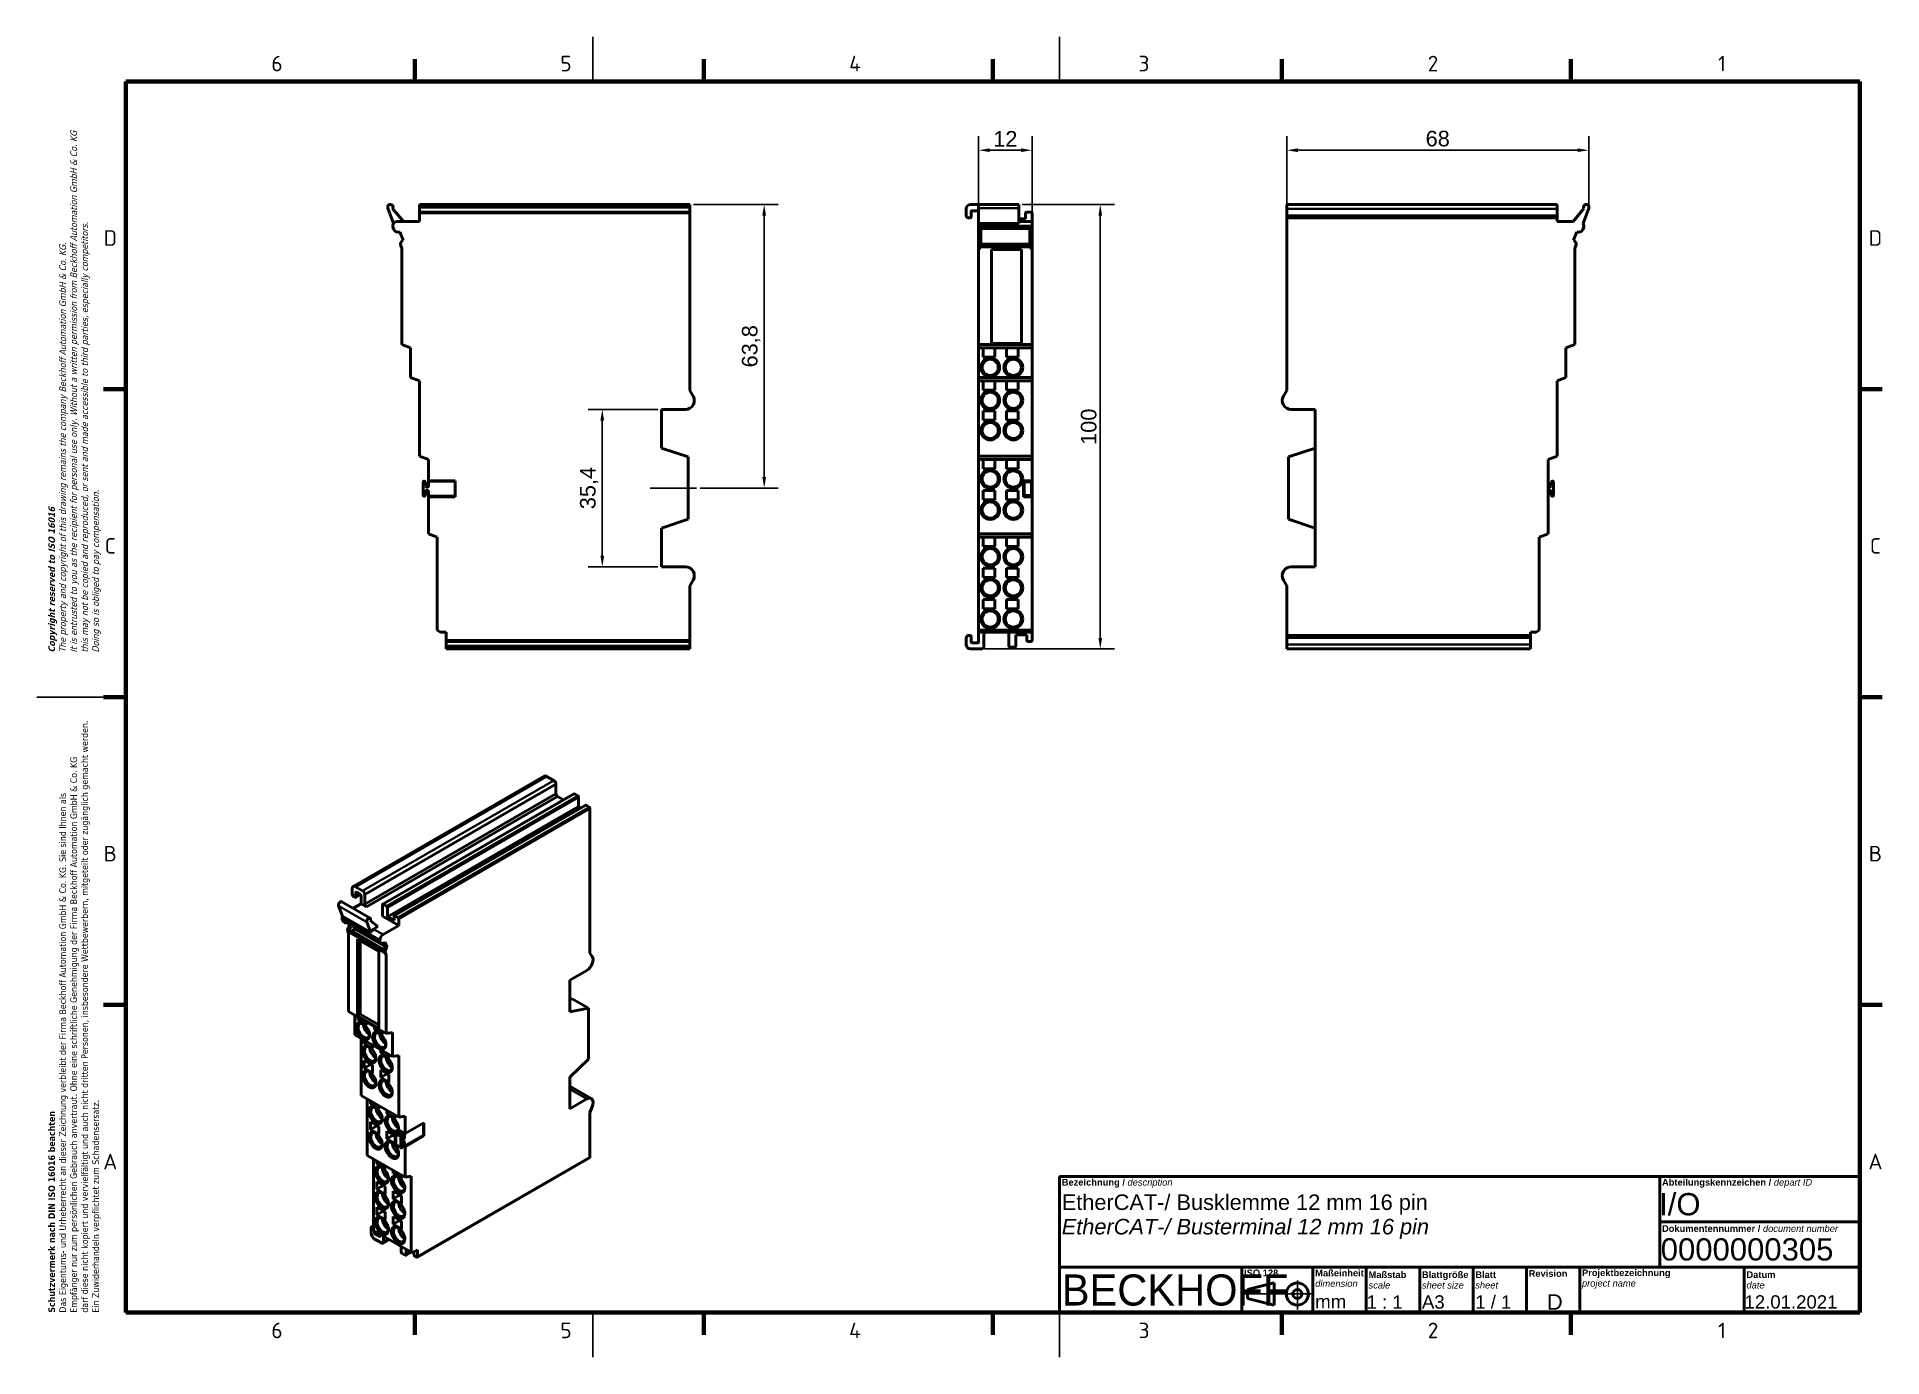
# Model space of a CAD drawing. Header units: millimetres. Extents: x 0 to 415, y 0 to 297.
import ezdxf
from ezdxf.enums import TextEntityAlignment as Align

# ---------------------------------------------------------------- set-up
doc = ezdxf.new("R2010")
doc.units = ezdxf.units.MM
doc.layers.add('Bemaßung (ISO)', color=150, linetype='Continuous', lineweight=25, true_color=0x0080ff)
for name, color, linetype, lineweight in [('Mittellinie (ISO)', 7, 'Continuous', 25), ('Rahmen (ISO)', 7, 'Continuous', 70), ('Rahmen Mittel', 7, 'Continuous', 50), ('Sichtbar (ISO)', 7, 'Continuous', 50), ('Sichtbar schmal (ISO)', 7, 'Continuous', 35), ('Titel (ISO)', 7, 'Continuous', 50)]:
    doc.layers.add(name, color=color, linetype=linetype, lineweight=lineweight)
doc.styles.add('Bezeichnungstext (DIN)', font='arial.ttf')
doc.styles.add('FERTIG Motors-DIN-3_5mm', font='isocpeur.ttf')
doc.styles.add('Notiztext (DIN)', font='arial.ttf')
doc.styles.add('Textstil140', font='arial.ttf')
doc.styles.add('Textstil29', font='arial.ttf')
doc.styles.add('Textstil55', font='arial.ttf')
doc.styles.add('Textstil94', font='')
doc.styles.get('Textstil94').set_extended_font_data('Arial', italic=True)
doc.dimstyles.new('Standard (DIN) online', dxfattribs={"dimtxt": 3.5, "dimasz": 2.5, "dimexe": 3.175, "dimexo": 0.8, "dimgap": 0.8, "dimtad": 1, "dimdec": 1, "dimrnd": 1e-08, "dimtxsty": 'Bezeichnungstext (DIN)', "dimcen": 0.09, "dimdle": 10, "dimclrd": 7, "dimclre": 7, "dimclrt": 7, "dimadec": 0, "dimazin": 2, "dimtfac": 1, "dimtmove": 0, "dimatfit": 3, "dimfxl": 1, "dimtolj": 1, "dimtzin": 0, "dimlwd": 25, "dimlwe": 25, "dimarcsym": 0})

msp = doc.modelspace()

# ---------------------------------------------------------------- blocks, each defined once
blk = doc.blocks.new('Ränder A3-QUER')
at = {"layer": 'Rahmen (ISO)', "lineweight": 25}
for p, q in [((125, 287), (125, 297)), ((230, 287), (230, 297)), ((20, 148.5), (0, 148.5)), ((125, 10), (125, 0)), ((230, 10), (230, 0))]:
    blk.add_line(p, q, dxfattribs=at)
at = {"layer": 'Rahmen (ISO)'}
for p, q in [((85, 292), (85, 287)), ((150, 292), (150, 287)), ((215, 292), (215, 287)), ((280, 292), (280, 287)), ((345, 292), (345, 287)), ((20, 287), (410, 287)), ((20, 10), (20, 287)), ((410, 287), (410, 10)), ((20, 217.75), (15, 217.75)), ((415, 217.75), (410, 217.75)), ((20, 148.5), (15, 148.5)), ((415, 148.5), (410, 148.5)), ((20, 79.25), (15, 79.25)), ((415, 79.25), (410, 79.25)), ((410, 10), (20, 10)), ((85, 10), (85, 5)), ((150, 10), (150, 5)), ((215, 10), (215, 5)), ((280, 10), (280, 5)), ((345, 10), (345, 5))]:
    blk.add_line(p, q, dxfattribs=at)
at = {"layer": 'Rahmen (ISO)', "char_height": 1.5, "attachment_point": 1, "rotation": 90, "line_spacing_factor": 0.987884, "style": 'Notiztext (DIN)'}
for s, insert in [('\\fTahoma|b1|i1;\\H1.5000;Copyright reserved to ISO 16016\\P\\fTahoma|b0|i1;\\H1.5000;The property and copyright of this drawing remains the company Beckhoff Automation GmbH & Co. KG. \\P\\fTahoma|b0|i1;\\H1.5000;It is entrusted to you as the recipient for personal use only. Without a written permission from Beckhoff Automation GmbH & Co. KG \\P\\fTahoma|b0|i1;\\H1.5000;this may not be copied and reproduced, or sent and made accessible to third parties, especially competitors. \\P\\fTahoma|b0|i1;\\H1.5000;Doing so is obliged to pay compensation.', (2.57, 158.5)), ('\\fTahoma|b1|i0;\\H1.5000;Schutzvermerk nach DIN ISO 16016 beachten\\P\\fTahoma|b0|i0;\\H1.5000;Das Eigentums- und Urheberrecht an dieser Zeichnung verbleibt der Firma Beckhoff Automation GmbH & Co. KG. Sie sind Ihnen als\\P\\fTahoma|b0|i0;\\H1.5000;Empfänger nur zum persönlichen Gebrauch anvertraut. Ohne eine schriftliche Genehmigung der Firma Beckhoff Automation GmbH & Co. KG \\P\\fTahoma|b0|i0;\\H1.5000;darf diese nicht kopiert und vervielfältigt und auch nicht dritten Personen, insbesondere Wettbewerbern, mitgeteilt oder zugänglich gemacht werden. \\P\\fTahoma|b0|i0;\\H1.5000;Ein Zuwiderhandeln verpflichtet zum Schadensersatz.', (2.57, 10))]:
    blk.add_mtext(s, dxfattribs=dict(at, insert=insert))
at = {"layer": 'Rahmen Mittel', "char_height": 3.5, "attachment_point": 5, "style": 'FERTIG Motors-DIN-3_5mm'}
for s, insert, width in [('\\fISOCPEUR|b0|i0;6', (54, 291), 65.5864), ('\\fISOCPEUR|b0|i0;5', (119, 291), 65.5864), ('\\fISOCPEUR|b0|i0;4', (184, 291), 65.5864), ('\\fISOCPEUR|b0|i0;3', (249, 291), 65.5864), ('\\fISOCPEUR|b0|i0;2', (314, 291), 65.5864), ('\\fISOCPEUR|b0|i0;1', (379, 291), 65.5864), ('\\fISOCPEUR|b0|i0;D', (16.5, 251.75), 5.0047), ('\\fISOCPEUR|b0|i0;D', (413.5, 251.75), 5.0047), ('\\fISOCPEUR|b0|i0;C', (16.5, 182.5), 5.0047), ('\\fISOCPEUR|b0|i0;C', (413.5, 182.5), 5.0047), ('\\fISOCPEUR|b0|i0;B', (16.5, 113.25), 5.0047), ('\\fISOCPEUR|b0|i0;B', (413.5, 113.25), 5.0047), ('\\fISOCPEUR|b0|i0;A', (16.5, 44), 5.0047), ('\\fISOCPEUR|b0|i0;A', (413.5, 44), 5.0047), ('\\fISOCPEUR|b0|i0;6', (54, 6), 65.5864), ('\\fISOCPEUR|b0|i0;5', (119, 6), 65.5864), ('\\fISOCPEUR|b0|i0;4', (184, 6), 65.5864), ('\\fISOCPEUR|b0|i0;3', (249, 6), 65.5864), ('\\fISOCPEUR|b0|i0;2', (314, 6), 65.5864), ('\\fISOCPEUR|b0|i0;1', (379, 6), 65.5864)]:
    blk.add_mtext(s, dxfattribs=dict(at, insert=insert, width=width))
blk = doc.blocks.new('Schriftfelder Schriftfeld_Beckhoff_online')
at = {"layer": 'Titel (ISO)'}
for p, q in [((299.98, 133.15), (119.98, 133.15)), ((119.98, 133.15), (119.98, 102.55)), ((254.98, 133.15), (254.98, 112.75)), ((299.98, 102.55), (299.98, 133.15)), ((254.98, 122.95), (299.98, 122.95)), ((299.98, 123.75), (299.98, 112.75)), ((119.98, 112.75), (299.98, 112.75)), ((160.98, 112.75), (160.98, 102.55)), ((176.98, 112.75), (176.98, 102.55)), ((188.98, 112.75), (188.98, 102.55)), ((200.98, 112.75), (200.98, 102.55)), ((212.98, 112.75), (212.98, 102.55)), ((224.98, 112.75), (224.98, 102.55)), ((236.98, 112.75), (236.98, 102.55)), ((273.98, 112.75), (273.98, 102.55)), ((299.98, 112.75), (287.98, 112.75)), ((168.28, 109.25), (162.28, 107.75)), ((168.28, 104.25), (168.28, 109.25)), ((162.28, 107.75), (162.28, 105.75)), ((162.28, 105.75), (168.28, 104.25)), ((119.98, 102.55), (299.98, 102.55))]:
    blk.add_line(p, q, dxfattribs=at)
at = {"layer": 'Titel (ISO)', "linetype": 'Continuous', "lineweight": 25}
for p, q in [((173.48, 103.25), (173.48, 109.75)), ((161.28, 106.75), (177.28, 106.75))]:
    blk.add_line(p, q, dxfattribs=at)
at = {"layer": 'Titel (ISO)'}
for radius in [2.5, 1]:
    blk.add_circle((173.48, 106.75), radius, dxfattribs=at)
at = {"layer": 'Titel (ISO)', "style": 'Textstil140'}
blk.add_text('1 / 1', height=2.99, dxfattribs=at).set_placement((213.48, 104.95), align=Align.MIDDLE_LEFT)
at = {"layer": 'Titel (ISO)', "style": 'Notiztext (DIN)'}
for s, insert, char_height, attachment_point in [('\\fArial|b1|i0;\\H1.5000;Bezeichnung / \\fArial|b0|i1;\\H1.5000;description', (120.48, 131.65), 1.5, 4), ('\\fArial|b1|i0;\\H1.5000;Abteilungskennzeichen / \\fArial|b0|i1;\\H1.5000;depart ID', (255.48, 131.65), 1.5, 4), ('\\fArial|b1|i0;\\H1.5000;Dokumentennummer / \\fArial|b0|i1;\\H1.5000;document number', (255.48, 121.45), 1.5, 4), ('\\fArial|b1|i0;\\H1.5000;ISO 128', (161.48, 112.25), 1.5, 1), ('\\fArial|b1|i0;\\H1.5000;Revision', (225.48, 111.35), 1.5, 4), ('\\fArial|b0|i0;\\H3.0000;mm', (177.48, 105.04), 3, 4)]:
    blk.add_mtext(s, dxfattribs=dict(at, insert=insert, char_height=char_height, attachment_point=attachment_point))
at = {"layer": 'Titel (ISO)', "char_height": 1.5, "line_spacing_factor": 0.944221, "style": 'Notiztext (DIN)'}
for s, insert, attachment_point in [('\\fArial|b1|i0;\\H1.5000;Maßeinheit\\P\\fArial|b0|i1;\\H1.5000;dimension', (177.48, 112.22), 1), ('\\fArial|b1|i0;\\H1.5000;Projektbezeichnung\\P\\fArial|b0|i1;\\H1.5000;project name', (237.48, 110.12), 4), ('\\fArial|b1|i0;\\H1.5000;Maßstab\\P\\fArial|b0|i1;\\H1.5000;scale', (189.48, 109.9), 4), ('\\fArial|b1|i0;\\H1.5000;Blattgröße\\P\\fArial|b0|i1;\\H1.5000;sheet size', (201.48, 109.9), 4), ('\\fArial|b1|i0;\\H1.5000;Blatt\\P\\fArial|b0|i1;\\H1.5000;sheet ', (213.48, 109.91), 4), ('\\fArial|b1|i0;\\H1.5000;Datum\\P\\fArial|b0|i1;\\H1.5000;date', (274.48, 109.91), 4)]:
    blk.add_mtext(s, dxfattribs=dict(at, insert=insert, attachment_point=attachment_point))
at = {"layer": 'Titel (ISO)', "color": 1, "true_color": 0xff0000, "insert": (120.48, 111.15), "char_height": 7, "attachment_point": 1, "style": 'Notiztext (DIN)'}
blk.add_mtext('\\fSwitzerlandCondBlack|b0|i0;\\H7.0000;BECKHOFF', dxfattribs=at)
at = {"layer": 'Titel (ISO)'}
for tag, height, style, p in [('THEMA', 3.5, 'Notiztext (DIN)', (120.48, 127.4)), ('MANAGER', 3.5, 'Textstil94', (120.48, 121.9)), ('PROJEKT', 3.5, 'Notiztext (DIN)', (120.48, 115.9)), ('Blattgröße', 3, 'Textstil55', (201.48, 104.95)), ('FIRMA', 3, 'Textstil55', (237.48, 104.95))]:
    blk.add_attdef(tag, text='', height=height, dxfattribs=dict(at, style=style)).set_placement(p, align=Align.MIDDLE_LEFT)
for tag, p, height, style in [('KOSTENSTELLE_001', (254.83, 124.45), 5, 'Textstil29'), ('BESTANDSNUMMER_001', (255.19, 114.28), 5, 'Textstil29'), ('Anfänglicher_Ansichtsmaßstab_001', (189.03, 103.45), 2.99, 'Textstil140'), ('REVISIONSNUMMER_001', (229.61, 103.2), 3.5, 'Notiztext (DIN)'), ('SaveDate_001', (274.03, 103.47), 2.99, 'Textstil140')]:
    blk.add_attdef(tag, p, '', height=height, dxfattribs=dict(at, style=style))
blk = doc.blocks.new('*D36')
at = {"layer": 'Bemaßung (ISO)', "color": 7, "lineweight": 25, "transparency": 16777216}
for p, q in [((221.61, 259.3), (242.34, 259.3)), ((239.16, 256.8), (239.16, 161.8)), ((213.11, 159.3), (242.34, 159.3))]:
    blk.add_line(p, q, dxfattribs=at)
at = {"layer": 'Bemaßung (ISO)', "color": 7, "transparency": 16777216}
for points in [[(238.75, 256.8), (239.58, 256.8), (239.16, 259.3)], [(238.75, 161.8), (239.58, 161.8), (239.16, 159.3)]]:
    blk.add_solid(points, dxfattribs=at)
at = {"layer": 'Defpoints', "color": 0, "transparency": 16777216}
for p in [(220.81, 259.3), (212.31, 159.3), (239.16, 159.3)]:
    blk.add_point(p, dxfattribs=at)
at = {"layer": 'Bemaßung (ISO)', "color": 7, "lineweight": 25, "transparency": 16777216, "insert": (234.79, 209.3), "char_height": 3.5, "attachment_point": 2, "rotation": 90, "style": 'Bezeichnungstext (DIN)'}
blk.add_mtext('\\A1;100', dxfattribs=at)
blk = doc.blocks.new('*D37')
at = {"layer": 'Bemaßung (ISO)', "color": 7, "lineweight": 25, "transparency": 16777216}
for p, q in [((139.66, 213.2), (123.99, 213.2)), ((127.16, 210.7), (127.16, 180.3)), ((139.66, 177.8), (123.99, 177.8))]:
    blk.add_line(p, q, dxfattribs=at)
at = {"layer": 'Bemaßung (ISO)', "color": 7, "transparency": 16777216}
for points in [[(126.74, 210.7), (127.58, 210.7), (127.16, 213.2)], [(126.74, 180.3), (127.58, 180.3), (127.16, 177.8)]]:
    blk.add_solid(points, dxfattribs=at)
at = {"layer": 'Defpoints', "color": 0, "transparency": 16777216}
for p in [(140.46, 213.2), (127.16, 177.8), (140.46, 177.8)]:
    blk.add_point(p, dxfattribs=at)
at = {"layer": 'Bemaßung (ISO)', "color": 7, "lineweight": 25, "transparency": 16777216, "insert": (122.15, 195.5), "char_height": 3.5, "attachment_point": 2, "rotation": 90, "style": 'Bezeichnungstext (DIN)'}
blk.add_mtext('\\A1;35,4', dxfattribs=at)
blk = doc.blocks.new('*D38')
at = {"layer": 'Bemaßung (ISO)', "color": 7, "lineweight": 25, "transparency": 16777216}
for p, q in [((147.66, 259.3), (166.74, 259.3)), ((163.57, 198), (163.57, 256.8)), ((149.16, 195.5), (166.74, 195.5))]:
    blk.add_line(p, q, dxfattribs=at)
at = {"layer": 'Bemaßung (ISO)', "color": 7, "transparency": 16777216}
for points in [[(163.15, 256.8), (163.99, 256.8), (163.57, 259.3)], [(163.15, 198), (163.99, 198), (163.57, 195.5)]]:
    blk.add_solid(points, dxfattribs=at)
at = {"layer": 'Defpoints', "color": 0, "transparency": 16777216}
for p in [(146.86, 259.3), (163.57, 259.3), (148.36, 195.5)]:
    blk.add_point(p, dxfattribs=at)
at = {"layer": 'Bemaßung (ISO)', "color": 7, "lineweight": 25, "transparency": 16777216, "insert": (158.56, 227.4), "char_height": 3.5, "attachment_point": 2, "rotation": 90, "style": 'Bezeichnungstext (DIN)'}
blk.add_mtext('\\A1;63,8', dxfattribs=at)
blk = doc.blocks.new('*D39')
at = {"layer": 'Bemaßung (ISO)', "color": 7, "lineweight": 25, "transparency": 16777216}
for p, q in [((211.81, 250.3), (211.81, 274.68)), ((223.81, 250.3), (223.81, 274.68)), ((214.31, 271.5), (221.31, 271.5))]:
    blk.add_line(p, q, dxfattribs=at)
at = {"layer": 'Bemaßung (ISO)', "color": 7, "transparency": 16777216}
for points in [[(214.31, 271.92), (214.31, 271.09), (211.81, 271.5)], [(221.31, 271.92), (221.31, 271.09), (223.81, 271.5)]]:
    blk.add_solid(points, dxfattribs=at)
at = {"layer": 'Defpoints', "color": 0, "transparency": 16777216}
for p in [(223.81, 271.5), (211.81, 249.5), (223.81, 249.5)]:
    blk.add_point(p, dxfattribs=at)
at = {"layer": 'Bemaßung (ISO)', "color": 7, "lineweight": 25, "transparency": 16777216, "insert": (217.81, 275.82), "char_height": 3.5, "attachment_point": 2, "style": 'Bezeichnungstext (DIN)'}
blk.add_mtext('\\A1;12', dxfattribs=at)
blk = doc.blocks.new('*D40')
at = {"layer": 'Bemaßung (ISO)', "color": 7, "lineweight": 25, "transparency": 16777216}
for p, q in [((281.1, 258.5), (281.1, 274.68)), ((349.03, 259.3), (349.03, 274.68)), ((283.6, 271.5), (346.53, 271.5))]:
    blk.add_line(p, q, dxfattribs=at)
at = {"layer": 'Bemaßung (ISO)', "color": 7, "transparency": 16777216}
for points in [[(283.6, 271.92), (283.6, 271.09), (281.1, 271.5)], [(346.53, 271.92), (346.53, 271.09), (349.03, 271.5)]]:
    blk.add_solid(points, dxfattribs=at)
at = {"layer": 'Defpoints', "color": 0, "transparency": 16777216}
for p in [(349.03, 271.5), (281.1, 257.7), (349.03, 258.5)]:
    blk.add_point(p, dxfattribs=at)
at = {"layer": 'Bemaßung (ISO)', "color": 7, "lineweight": 25, "transparency": 16777216, "insert": (315.06, 275.88), "char_height": 3.5, "attachment_point": 2, "style": 'Bezeichnungstext (DIN)'}
blk.add_mtext('\\A1;68', dxfattribs=at)

# ---------------------------------------------------------------- dimensions: what is measured, and where the dimension line sits
at = {"layer": 'Bemaßung (ISO)', "color": 7, "lineweight": 25}
for base, p1, p2, angle, picture, middle in [((223.81, 271.5), (211.81, 249.5), (223.81, 249.5), 180, '*D39', (217.81, 271.5)), ((163.57, 259.3), (148.36, 195.5), (146.86, 259.3), 90, '*D38', (163.57, 227.4)), ((239.16, 159.3), (220.81, 259.3), (212.31, 159.3), 90, '*D36', (239.16, 209.3)), ((127.16, 177.8), (140.46, 213.2), (140.46, 177.8), 90, '*D37', (127.16, 195.5))]:
    dim = msp.add_linear_dim(base=base, p1=p1, p2=p2, angle=angle, dimstyle='Standard (DIN) online', override={"dimgap": 0.8, "dimdec": 1, "dimtol": 0, "dimlim": 0, "dimtp": 0, "dimtm": 0, "dimtdec": 2, "dimtofl": 0, "dimatfit": 1}, dxfattribs=at)
    dim.commit()
    dim.dimension.update_dxf_attribs({"geometry": picture, "text_midpoint": middle, "dimtype": 160})
dim = msp.add_linear_dim(base=(349.03, 271.5), p1=(281.1, 257.7), p2=(349.03, 258.5), dimstyle='Standard (DIN) online', override={"dimgap": 0.8, "dimdec": 0, "dimtol": 0, "dimlim": 0, "dimtp": 0, "dimtm": 0, "dimtdec": 2, "dimtofl": 0, "dimatfit": 1}, dxfattribs=at)
dim.commit()
dim.dimension.update_dxf_attribs({"geometry": '*D40', "text_midpoint": (315.06, 271.5), "dimtype": 160})

# ---------------------------------------------------------------- linework, layer by layer
at = {"layer": 'Mittellinie (ISO)', "linetype": 'Continuous'}
msp.add_line((148.36, 195.5), (137.96, 195.5), dxfattribs=at)
at = {"layer": 'Sichtbar (ISO)'}
for p, q in [((80.2, 255.01), (78.93, 258.5)), ((80.01, 258.4), (82.44, 255.5)), ((146.86, 259.3), (86.06, 259.3)), ((86.06, 258.9), (86.06, 259.3)), ((146.86, 258.9), (86.06, 258.9)), ((86.06, 258.62), (86.06, 258.9)), ((86.06, 258.62), (86.06, 257.6)), ((146.86, 257.6), (86.06, 257.6)), ((86.06, 257.32), (86.06, 257.6)), ((86.06, 257.32), (86.06, 255.5)), ((146.86, 259.3), (146.86, 258.9)), ((146.86, 258.9), (146.86, 258.62)), ((146.86, 257.6), (146.86, 258.62)), ((146.86, 257.6), (146.86, 257.32)), ((146.86, 257.32), (146.86, 217.47)), ((209.01, 256.8), (209.01, 258.3)), ((210.01, 259.3), (211.81, 259.3)), ((210.11, 257.7), (210.11, 256.5)), ((211.61, 257.9), (210.31, 257.9)), ((211.81, 258.5), (211.81, 259.3)), ((211.81, 259.3), (220.81, 259.3)), ((211.81, 258.5), (211.81, 255.01)), ((220.81, 259.3), (220.81, 258.5)), ((220.81, 255.01), (220.81, 258.5)), ((222.31, 256.1), (222.31, 257.32)), ((222.6, 257.6), (223.53, 257.6)), ((223.81, 257.32), (223.81, 255.5)), ((281.1, 259.3), (341.9, 259.3)), ((281.1, 258.3), (281.1, 259.3)), ((281.1, 258.3), (281.1, 256.8)), ((341.9, 259.3), (341.9, 258.3)), ((341.9, 256.8), (341.9, 258.3)), ((345.52, 255.5), (347.95, 258.4)), ((349.03, 258.5), (347.76, 255.01)), ((80.06, 254.32), (80.06, 254.5)), ((80.07, 254.22), (80.06, 254.21)), ((80.06, 254.21), (80.3, 253.64)), ((81.06, 255.5), (86.06, 255.5)), ((209.91, 256.3), (209.51, 256.3)), ((220.81, 255.01), (211.81, 255.01)), ((211.81, 254.5), (211.81, 255.01)), ((211.81, 254.5), (211.81, 254.32)), ((211.81, 254.22), (211.81, 254.32)), ((211.81, 254.22), (211.81, 254.21)), ((211.81, 254.22), (212.31, 254.22)), ((211.81, 254.21), (211.81, 253.64)), ((211.81, 254.21), (212.31, 254.21)), ((211.81, 253.04), (211.81, 253.64)), ((212.31, 254.21), (212.31, 254.22)), ((212.31, 253.64), (212.31, 254.21)), ((212.31, 253.86), (223.31, 253.86)), ((212.31, 253.64), (212.31, 253.04)), ((220.81, 256.1), (222.31, 256.1)), ((220.81, 255.5), (223.81, 255.5)), ((223.31, 254.22), (223.81, 254.22)), ((223.31, 254.22), (223.31, 254.21)), ((223.81, 254.21), (223.31, 254.21)), ((223.31, 254.21), (223.31, 253.64)), ((223.31, 253.04), (223.31, 253.64)), ((223.81, 255.5), (223.81, 254.5)), ((223.81, 254.32), (223.81, 254.5)), ((223.81, 254.32), (223.81, 254.22)), ((223.81, 254.22), (223.81, 254.21)), ((223.81, 254.21), (223.81, 253.64)), ((223.81, 253.04), (223.81, 253.64)), ((281.1, 256.3), (281.1, 256.8)), ((281.1, 217.47), (281.1, 256.3)), ((281.1, 256.3), (341.9, 256.3)), ((341.9, 256.8), (341.9, 256.3)), ((341.9, 255.5), (341.9, 256.3)), ((341.9, 255.5), (345.52, 255.5)), ((347.9, 254.21), (347.66, 253.64)), ((347.89, 254.22), (347.9, 254.21)), ((347.9, 254.5), (347.9, 254.32)), ((81.61, 253.12), (82.39, 251.27)), ((81.87, 249.96), (82.06, 249.5)), ((82.06, 227.78), (82.06, 249.5)), ((211.81, 253.04), (211.81, 251.27)), ((211.81, 253.04), (212.31, 253.04)), ((211.81, 249.96), (211.81, 251.27)), ((211.81, 251.27), (212.31, 251.27)), ((211.81, 249.96), (211.81, 249.5)), ((211.81, 249.5), (211.81, 227.78)), ((212.31, 249.5), (211.81, 249.5)), ((212.31, 251.27), (212.31, 253.04)), ((212.31, 251.27), (212.31, 249.96)), ((212.31, 250.4), (223.31, 250.4)), ((212.31, 250.05), (223.31, 250.05)), ((212.31, 249.5), (212.31, 249.96)), ((214.68, 249.15), (221.46, 249.15)), ((214.68, 228.05), (214.68, 249.15)), ((221.46, 249.15), (221.46, 228.05)), ((223.31, 253.04), (223.31, 251.27)), ((223.81, 253.04), (223.31, 253.04)), ((223.81, 251.27), (223.31, 251.27)), ((223.31, 249.96), (223.31, 251.27)), ((223.31, 249.96), (223.31, 249.5)), ((223.81, 249.5), (223.31, 249.5)), ((223.81, 253.04), (223.81, 251.27)), ((223.81, 249.96), (223.81, 251.27)), ((223.81, 249.96), (223.81, 249.5)), ((223.81, 227.78), (223.81, 249.5)), ((346.35, 253.12), (345.56, 251.27)), ((346.09, 249.96), (345.9, 249.5)), ((345.9, 249.5), (345.9, 227.78)), ((84.06, 227.05), (82.06, 227.78)), ((84.06, 220.38), (84.06, 227.05)), ((211.81, 227.78), (211.81, 227.05)), ((211.81, 227.78), (223.81, 227.78)), ((211.81, 227.05), (211.81, 220.38)), ((211.81, 227.05), (212.86, 227.05)), ((212.86, 224.95), (212.86, 227.05)), ((212.86, 227.05), (215.46, 227.05)), ((215.46, 224.95), (212.86, 224.95)), ((221.46, 228.05), (214.68, 228.05)), ((215.46, 227.05), (218.06, 227.05)), ((215.46, 227.05), (215.46, 224.95)), ((218.06, 227.05), (220.66, 227.05)), ((218.06, 224.95), (218.06, 227.05)), ((220.66, 224.95), (218.06, 224.95)), ((220.66, 227.05), (223.81, 227.05)), ((220.66, 227.05), (220.66, 224.95)), ((223.81, 227.05), (223.81, 227.78)), ((223.81, 220.38), (223.81, 227.05)), ((345.9, 227.78), (343.9, 227.05)), ((343.9, 227.05), (343.9, 220.38)), ((86.06, 219.65), (84.06, 220.38)), ((211.81, 220.38), (211.81, 219.65)), ((211.81, 220.38), (223.81, 220.38)), ((223.81, 219.65), (223.81, 220.38)), ((343.9, 220.38), (341.9, 219.65)), ((86.06, 202.68), (86.06, 219.65)), ((146.86, 217.47), (147.59, 216.2)), ((211.81, 219.65), (211.81, 202.68)), ((211.81, 219.65), (212.86, 219.65)), ((212.86, 217.55), (212.86, 219.65)), ((212.86, 219.65), (215.46, 219.65)), ((215.46, 217.55), (212.86, 217.55)), ((215.46, 219.65), (218.06, 219.65)), ((215.46, 219.65), (215.46, 217.55)), ((218.06, 219.65), (220.66, 219.65)), ((218.06, 217.55), (218.06, 219.65)), ((220.66, 217.55), (218.06, 217.55)), ((220.66, 219.65), (223.81, 219.65)), ((220.66, 219.65), (220.66, 217.55)), ((223.81, 202.68), (223.81, 219.65)), ((280.37, 216.2), (281.1, 217.47)), ((341.9, 219.65), (341.9, 202.68)), ((145.86, 213.2), (140.46, 213.2)), ((140.46, 213.2), (140.46, 204.5)), ((212.86, 212.85), (215.46, 212.85)), ((212.86, 210.75), (212.86, 212.85)), ((215.46, 212.85), (215.46, 210.75)), ((218.06, 212.85), (220.66, 212.85)), ((218.06, 210.75), (218.06, 212.85)), ((220.66, 212.85), (220.66, 210.75)), ((287.5, 213.2), (282.1, 213.2)), ((287.5, 177.8), (287.5, 213.2)), ((215.46, 210.75), (212.86, 210.75)), ((220.66, 210.75), (218.06, 210.75)), ((146.46, 202.5), (140.46, 204.5)), ((281.5, 202.5), (287.5, 204.5)), ((88.06, 201.95), (86.06, 202.68)), ((88.06, 197.15), (88.06, 201.95)), ((146.46, 188.5), (146.46, 202.5)), ((211.81, 202.68), (211.81, 201.95)), ((211.81, 202.68), (223.81, 202.68)), ((211.81, 201.95), (211.81, 185.18)), ((211.81, 201.95), (212.86, 201.95)), ((212.86, 199.85), (212.86, 201.95)), ((212.86, 201.95), (215.46, 201.95)), ((215.46, 199.85), (212.86, 199.85)), ((215.46, 201.95), (218.06, 201.95)), ((215.46, 201.95), (215.46, 199.85)), ((218.06, 201.95), (220.66, 201.95)), ((218.06, 199.85), (218.06, 201.95)), ((220.66, 199.85), (218.06, 199.85)), ((220.66, 201.95), (223.81, 201.95)), ((220.66, 201.95), (220.66, 199.85)), ((223.81, 201.95), (223.81, 202.68)), ((223.81, 197.15), (223.81, 201.95)), ((281.5, 188.5), (281.5, 202.5)), ((341.9, 202.68), (339.9, 201.95)), ((339.9, 201.95), (339.9, 185.18)), ((86.86, 193.9), (86.86, 196.81)), ((87.36, 196.84), (87.46, 195.97)), ((88.06, 196.56), (88.06, 197.15)), ((88.06, 197.15), (94.06, 197.15)), ((88.06, 196), (88.06, 196.56)), ((88.56, 197.06), (94.06, 197.06)), ((94.06, 197.15), (94.06, 193.55)), ((221.91, 193.55), (221.91, 197.15)), ((221.91, 197.15), (223.81, 197.15)), ((222.06, 196.81), (222.06, 197.06)), ((222.06, 197.06), (223.66, 197.06)), ((222.06, 196.81), (222.06, 193.9)), ((223.66, 197.06), (223.66, 196.81)), ((223.66, 193.9), (223.66, 196.81)), ((223.81, 197.15), (223.81, 193.55)), ((340.5, 195.97), (340.6, 196.84)), ((341.1, 196.81), (341.1, 193.9)), ((87.46, 194.74), (87.36, 193.87)), ((88.06, 194.15), (88.06, 194.7)), ((88.06, 193.55), (88.06, 194.15)), ((88.06, 185.18), (88.06, 193.55)), ((94.06, 193.55), (88.06, 193.55)), ((94.06, 193.65), (88.56, 193.65)), ((212.86, 194.95), (215.46, 194.95)), ((212.86, 192.85), (212.86, 194.95)), ((215.46, 192.85), (212.86, 192.85)), ((215.46, 194.95), (215.46, 192.85)), ((218.06, 194.95), (220.66, 194.95)), ((218.06, 192.85), (218.06, 194.95)), ((220.66, 192.85), (218.06, 192.85)), ((220.66, 194.95), (220.66, 192.85)), ((223.81, 193.55), (221.91, 193.55)), ((222.06, 193.65), (222.06, 193.9)), ((222.06, 193.65), (223.66, 193.65)), ((223.66, 193.9), (223.66, 193.65)), ((223.81, 185.18), (223.81, 193.55)), ((340.6, 193.87), (340.5, 194.74)), ((140.46, 186.5), (146.46, 188.5)), ((287.5, 186.5), (281.5, 188.5)), ((90.06, 184.45), (88.06, 185.18)), ((90.06, 163.5), (90.06, 184.45)), ((140.46, 186.5), (140.46, 177.8)), ((211.81, 185.18), (211.81, 184.45)), ((211.81, 185.18), (223.81, 185.18)), ((211.81, 184.45), (211.81, 163.5)), ((211.81, 184.45), (212.86, 184.45)), ((212.86, 182.35), (212.86, 184.45)), ((212.86, 184.45), (215.46, 184.45)), ((215.46, 184.45), (218.06, 184.45)), ((215.46, 184.45), (215.46, 182.35)), ((218.06, 184.45), (220.66, 184.45)), ((218.06, 182.35), (218.06, 184.45)), ((220.66, 184.45), (223.81, 184.45)), ((220.66, 184.45), (220.66, 182.35)), ((223.81, 184.45), (223.81, 185.18)), ((223.81, 163.5), (223.81, 184.45)), ((339.9, 185.18), (337.9, 184.45)), ((337.9, 184.45), (337.9, 163.5)), ((215.46, 182.35), (212.86, 182.35)), ((220.66, 182.35), (218.06, 182.35)), ((140.46, 177.8), (145.86, 177.8)), ((147.59, 174.8), (146.86, 173.53)), ((212.86, 177.45), (215.46, 177.45)), ((212.86, 175.35), (212.86, 177.45)), ((215.46, 175.35), (212.86, 175.35)), ((215.46, 177.45), (215.46, 175.35)), ((218.06, 177.45), (220.66, 177.45)), ((218.06, 175.35), (218.06, 177.45)), ((220.66, 175.35), (218.06, 175.35)), ((220.66, 177.45), (220.66, 175.35)), ((281.1, 173.53), (280.37, 174.8)), ((282.1, 177.8), (287.5, 177.8)), ((146.86, 161.29), (146.86, 173.53)), ((212.86, 170.45), (215.46, 170.45)), ((212.86, 168.35), (212.86, 170.45)), ((215.46, 170.45), (215.46, 168.35)), ((218.06, 170.45), (220.66, 170.45)), ((218.06, 168.35), (218.06, 170.45)), ((220.66, 170.45), (220.66, 168.35)), ((281.1, 173.53), (281.1, 162.3)), ((215.46, 168.35), (212.86, 168.35)), ((220.66, 168.35), (218.06, 168.35)), ((90.75, 163.1), (90.06, 163.5)), ((92.06, 163.1), (90.75, 163.1)), ((92.06, 163.1), (92.06, 161.29)), ((209.51, 162.3), (209.91, 162.3)), ((210.11, 162.1), (210.11, 160.9)), ((211.81, 163.5), (211.81, 163.1)), ((211.81, 163.5), (223.81, 163.5)), ((211.81, 160.9), (211.81, 163.1)), ((211.81, 163.1), (223.81, 163.1)), ((213.01, 162.6), (213.01, 160)), ((218.61, 159.99), (218.61, 163.1)), ((222.66, 162.5), (220.16, 162.5)), ((220.16, 162.5), (220.16, 159.99)), ((222.66, 161.29), (222.66, 162.5)), ((223.81, 163.1), (223.81, 163.5)), ((223.81, 163.1), (223.81, 161.29)), ((281.1, 162.3), (335.9, 162.3)), ((281.1, 161.8), (281.1, 162.3)), ((337.21, 163.1), (335.9, 163.1)), ((335.9, 162.3), (335.9, 163.1)), ((335.9, 162.3), (335.9, 161.8)), ((337.9, 163.5), (337.21, 163.1)), ((92.06, 161), (92.06, 161.29)), ((92.06, 161), (92.06, 159.99)), ((146.86, 161), (92.06, 161)), ((92.06, 159.7), (92.06, 159.99)), ((146.86, 159.7), (92.06, 159.7)), ((92.06, 159.3), (92.06, 159.7)), ((146.86, 159.3), (92.06, 159.3)), ((146.86, 161.29), (146.86, 161)), ((146.86, 159.99), (146.86, 161)), ((146.86, 159.99), (146.86, 159.7)), ((146.86, 159.7), (146.86, 159.3)), ((209.01, 160.3), (209.01, 161.8)), ((212.31, 159.3), (210.01, 159.3)), ((210.31, 160.7), (211.61, 160.7)), ((219.88, 159.7), (218.9, 159.7)), ((223.53, 161), (222.95, 161)), ((281.1, 161.8), (281.1, 160.3)), ((281.1, 159.3), (281.1, 160.3)), ((281.1, 159.3), (335.9, 159.3)), ((335.9, 160.3), (335.9, 161.8)), ((335.9, 160.3), (335.9, 159.3)), ((114.12, 130.7), (71.13, 105.88)), ((116.25, 129.71), (114.62, 130.65)), ((116.74, 126.73), (116.74, 128.86)), ((120.76, 126.71), (77.77, 101.89)), ((117.09, 126.12), (118.41, 125.36)), ((121.63, 126.28), (120.9, 126.7)), ((121.83, 123.88), (121.83, 125.93)), ((121.83, 123.88), (78.84, 99.05)), ((123.38, 124.14), (80.38, 99.32)), ((122.37, 123.56), (121.83, 123.88)), ((124.18, 123.75), (123.52, 124.13)), ((124.38, 123.4), (124.38, 90.86)), ((70.92, 104.2), (70.92, 105.42)), ((71.63, 105.83), (73.25, 104.89)), ((72.75, 104.04), (71.66, 103.41)), ((71.7, 104.48), (71.7, 103.5)), ((72.76, 104.04), (71.84, 104.57)), ((72.9, 101.99), (72.9, 103.79)), ((73.75, 104.04), (73.75, 101.91)), ((67.86, 101.53), (68.76, 99.2)), ((68.56, 102.45), (74.92, 98.77)), ((72.9, 101.99), (71.12, 100.97)), ((71.56, 103.42), (71.27, 103.59)), ((74.1, 101.3), (72.9, 101.99)), ((77.71, 99.22), (77.71, 101.76)), ((77.91, 101.88), (78.64, 101.46)), ((78.84, 101.11), (78.84, 99.05)), ((68.66, 98.73), (68.66, 98.58)), ((68.67, 98.5), (68.66, 98.49)), ((68.66, 98.49), (68.83, 98.13)), ((68.66, 98.49), (69.01, 98.29)), ((68.67, 98.5), (69.02, 98.3)), ((75.12, 95.53), (68.76, 99.2)), ((68.98, 97.96), (69.33, 97.75)), ((69.01, 98.29), (69.02, 98.3)), ((69.18, 97.92), (69.01, 98.29)), ((69.09, 98.19), (76.82, 93.73)), ((69.93, 95.76), (70.07, 95.46)), ((70.02, 97.65), (70.31, 97.05)), ((70.07, 95.46), (70.07, 77.73)), ((70.43, 95.26), (70.07, 95.46)), ((70.43, 95.26), (70.29, 95.55)), ((70.31, 97.05), (70.66, 96.84)), ((70.66, 96.84), (70.38, 97.45)), ((71.18, 96.99), (71.39, 96.54)), ((71.39, 96.54), (71.33, 96.35)), ((71.39, 96.54), (78.36, 92.51)), ((75.12, 95.53), (74.22, 97.86)), ((74.99, 98.22), (76.71, 96.84)), ((76.71, 96.84), (75.73, 96.28)), ((81.39, 97.1), (77.71, 99.22)), ((77.85, 95.05), (81.39, 97.1)), ((78.84, 99.05), (80.32, 98.2)), ((80.32, 98.2), (80.32, 99.19)), ((80.53, 99.31), (81.18, 98.93)), ((81.39, 98.58), (81.39, 97.1)), ((70.43, 95.43), (70.43, 95.26)), ((72.1, 94), (76.9, 91.24)), ((72.1, 76.78), (72.1, 94)), ((72.74, 77.14), (72.74, 93.64)), ((76.8, 93.81), (76.79, 93.8)), ((77.14, 93.59), (76.79, 93.8)), ((76.79, 93.8), (76.96, 93.43)), ((76.8, 93.81), (77.15, 93.6)), ((77.46, 93.06), (77.11, 93.26)), ((77.14, 93.68), (77.14, 93.83)), ((77.15, 93.6), (77.14, 93.59)), ((77.14, 93.59), (77.31, 93.23)), ((78.06, 93.17), (78.44, 92.35)), ((78.24, 93.33), (78.79, 92.15)), ((78.79, 92.15), (78.44, 92.35)), ((76.9, 91.24), (76.9, 74.01)), ((78.07, 91.06), (78.2, 90.77)), ((78.56, 90.56), (78.2, 90.77)), ((78.42, 90.86), (78.56, 90.56)), ((78.56, 72.83), (78.56, 90.56)), ((124.38, 90.86), (124.9, 90.13)), ((123.67, 86.97), (119.85, 84.77)), ((119.85, 84.77), (119.85, 77.66)), ((120.42, 80.6), (119.85, 80.49)), ((124.09, 78.48), (120.42, 80.6)), ((70.07, 77.73), (78.56, 72.83)), ((71.49, 76.91), (71.49, 72.5)), ((72.1, 76.78), (72.74, 77.14)), ((76.9, 74.01), (72.1, 76.78)), ((72.23, 75.81), (72.23, 76.48)), ((72.23, 75.81), (72.81, 76.14)), ((74.07, 74.74), (72.23, 75.81)), ((72.74, 77.14), (76.9, 74.74)), ((74.07, 75.42), (74.07, 74.74)), ((124.09, 78.48), (119.85, 77.66)), ((124.09, 67.05), (124.09, 78.48)), ((71.49, 72.5), (79.97, 67.6)), ((72.9, 71.68), (72.9, 58.87)), ((73.64, 70.58), (73.64, 71.26)), ((73.64, 70.58), (74.23, 70.92)), ((75.48, 69.52), (73.64, 70.58)), ((75.91, 73.68), (75.91, 74.36)), ((75.91, 73.68), (76.49, 74.02)), ((77.74, 72.62), (75.91, 73.68)), ((77.74, 73.3), (77.74, 72.62)), ((79.97, 73.05), (78.56, 72.83)), ((79.97, 67.6), (79.97, 73.05)), ((73.64, 66.74), (75.48, 65.68)), ((73.64, 65.03), (73.64, 66.74)), ((75.48, 70.19), (75.48, 69.52)), ((77.32, 68.46), (77.32, 69.13)), ((77.32, 68.46), (77.9, 68.79)), ((79.16, 67.4), (77.32, 68.46)), ((79.16, 68.07), (79.16, 67.4)), ((81.39, 67.82), (79.97, 67.6)), ((81.39, 53.97), (81.39, 67.82)), ((119.85, 62.97), (124.09, 67.05)), ((73.64, 65.03), (75.06, 65.84)), ((75.48, 63.97), (73.64, 65.03)), ((75.06, 65.84), (75.06, 65.93)), ((75.06, 65.84), (75.48, 65.6)), ((75.48, 65.68), (75.48, 63.97)), ((77.32, 64.62), (79.16, 63.56)), ((77.32, 62.9), (77.32, 64.62)), ((77.32, 62.9), (78.73, 63.72)), ((79.16, 61.84), (77.32, 62.9)), ((78.73, 63.72), (78.73, 63.8)), ((78.73, 63.72), (79.16, 63.48)), ((79.16, 63.56), (79.16, 61.84)), ((119.85, 62.97), (119.85, 55.86)), ((72.9, 58.87), (81.39, 53.97)), ((119.85, 60.95), (124.67, 58.17)), ((74.31, 58.05), (74.31, 45.39)), ((75.06, 56.94), (75.06, 57.62)), ((75.06, 56.94), (75.64, 57.28)), ((76.9, 55.88), (75.06, 56.94)), ((76.9, 56.56), (76.9, 55.88)), ((78.73, 54.82), (78.73, 55.5)), ((78.73, 54.82), (79.32, 55.16)), ((80.57, 53.76), (78.73, 54.82)), ((80.57, 54.44), (80.57, 53.76)), ((82.8, 54.19), (81.39, 53.97)), ((82.8, 50.27), (82.8, 54.19)), ((119.85, 55.86), (123.67, 58.07)), ((124.9, 56.32), (124.38, 54.99)), ((124.38, 44.99), (124.38, 54.99)), ((75.06, 52.94), (76.9, 51.88)), ((75.06, 51.23), (75.06, 52.94)), ((75.06, 51.23), (76.47, 52.05)), ((76.9, 50.17), (75.06, 51.23)), ((76.47, 52.05), (76.47, 52.13)), ((76.47, 52.05), (76.9, 51.8)), ((76.9, 51.88), (76.9, 50.17)), ((78.73, 50.82), (80.57, 49.76)), ((78.73, 49.11), (78.73, 50.82)), ((78.73, 49.11), (80.15, 49.92)), ((80.15, 49.92), (80.15, 50)), ((80.15, 49.92), (80.57, 49.68)), ((80.71, 50.21), (80.71, 47.84)), ((81.02, 50.53), (82.15, 49.88)), ((81.46, 50.28), (81.46, 51.04)), ((81.46, 51.04), (82.8, 50.27)), ((81.56, 50.5), (81.56, 50.21)), ((82.69, 49.39), (82.69, 49.84)), ((82.8, 50.27), (87.04, 52.72)), ((86.94, 49.92), (83.05, 47.67)), ((87.04, 49.78), (86.87, 49.88)), ((86.94, 52.66), (86.94, 49.92)), ((87.04, 52.72), (87.04, 49.78)), ((80.57, 48.04), (78.73, 49.11)), ((80.57, 49.76), (80.57, 48.04)), ((80.77, 47.72), (81.9, 47.07)), ((81.84, 47.18), (81.84, 49.56)), ((82.2, 49.79), (82.27, 49.12)), ((82.27, 48.11), (82.2, 47.36)), ((82.8, 47.33), (82.23, 47.66)), ((82.26, 47.96), (82.8, 47.65)), ((82.69, 47.88), (82.69, 48.33)), ((87.04, 49.78), (82.8, 47.33)), ((82.8, 40.49), (82.8, 47.33)), ((74.31, 45.39), (82.8, 40.49)), ((75.73, 44.58), (75.73, 28.51)), ((76.47, 43.47), (76.47, 44.15)), ((76.47, 43.47), (77.06, 43.81)), ((78.31, 42.41), (76.47, 43.47)), ((78.31, 43.09), (78.31, 42.41)), ((80.15, 41.35), (80.15, 42.02)), ((80.15, 41.35), (80.73, 41.69)), ((124.32, 44.86), (85.57, 22.49)), ((76.47, 39.47), (78.31, 38.41)), ((76.47, 37.76), (76.47, 39.47)), ((76.47, 37.76), (77.89, 38.57)), ((78.31, 36.69), (76.47, 37.76)), ((77.89, 38.57), (77.89, 38.65)), ((77.89, 38.57), (78.31, 38.33)), ((78.31, 38.41), (78.31, 36.69)), ((81.99, 40.29), (80.15, 41.35)), ((81.99, 40.96), (81.99, 40.29)), ((84.21, 40.72), (82.8, 40.49)), ((84.21, 23.61), (84.21, 40.72)), ((76.47, 33.76), (78.31, 32.69)), ((76.47, 32.04), (76.47, 33.76)), ((80.15, 37.35), (81.99, 36.29)), ((80.15, 35.63), (80.15, 37.35)), ((80.15, 35.63), (81.56, 36.45)), ((81.99, 34.57), (80.15, 35.63)), ((81.56, 36.45), (81.56, 36.53)), ((81.56, 36.45), (81.99, 36.21)), ((81.99, 36.29), (81.99, 34.57)), ((75.16, 27.86), (75.16, 29.08)), ((75.73, 29.58), (75.27, 29.31)), ((75.52, 29.29), (75.73, 29.16)), ((76.47, 32.04), (77.89, 32.86)), ((78.31, 30.98), (76.47, 32.04)), ((77.89, 32.86), (77.89, 32.94)), ((77.89, 32.86), (78.31, 32.61)), ((78.31, 32.69), (78.31, 30.98)), ((80.15, 31.63), (81.99, 30.57)), ((80.15, 29.92), (80.15, 31.63)), ((80.15, 29.92), (81.56, 30.73)), ((81.99, 28.86), (80.15, 29.92)), ((81.56, 30.73), (81.56, 30.82)), ((81.56, 30.73), (81.99, 30.49)), ((81.99, 30.57), (81.99, 28.86)), ((75.73, 28.51), (84.21, 23.61)), ((77.5, 25.69), (75.87, 26.63)), ((75.94, 28.39), (75.94, 27.9)), ((76.08, 27.65), (77, 27.12)), ((77.14, 27.2), (77.14, 27.69)), ((79.26, 26.47), (77.85, 25.66)), ((77.99, 27.2), (77.99, 25.98)), ((81.95, 23.68), (81.95, 24.92)), ((82.85, 22.93), (82.15, 23.33)), ((84.2, 23.62), (82.99, 22.92)), ((83.05, 24.28), (83.05, 23.05)), ((84.7, 23.57), (84.21, 23.61)), ((85.63, 24.1), (84.7, 23.57)), ((84.81, 23.09), (84.81, 23.63)), ((85.43, 22.5), (85.02, 22.74)), ((85.63, 24.1), (85.63, 22.62))]:
    msp.add_line(p, q, dxfattribs=at)
for centre, radius in [((214.41, 222.65), 2.12), ((214.41, 222.65), 1.82), ((219.61, 222.65), 2.12), ((219.61, 222.65), 1.82), ((214.41, 215.25), 2.12), ((214.41, 215.25), 1.82), ((219.61, 215.25), 2.12), ((219.61, 215.25), 1.82), ((214.41, 208.45), 2.12), ((214.41, 208.45), 1.82), ((219.61, 208.45), 2.12), ((219.61, 208.45), 1.82), ((214.41, 197.55), 2.12), ((214.41, 197.55), 1.82), ((219.61, 197.55), 2.12), ((219.61, 197.55), 1.82), ((214.41, 190.55), 2.12), ((214.41, 190.55), 1.82), ((219.61, 190.55), 2.12), ((219.61, 190.55), 1.82), ((214.41, 180.05), 2.12), ((214.41, 180.05), 1.82), ((219.61, 180.05), 2.12), ((219.61, 180.05), 1.82), ((214.41, 173.05), 2.12), ((214.41, 173.05), 1.82), ((219.61, 173.05), 2.12), ((219.61, 173.05), 1.82), ((214.41, 166.05), 2.12), ((214.41, 166.05), 1.82), ((219.61, 166.05), 2.12), ((219.61, 166.05), 1.82)]:
    msp.add_circle(centre, radius, dxfattribs=at)
for centre, radius, start, end in [((79.5, 258.7), 0.6, 329.4712, 200), ((210.01, 258.3), 1, 90, 180), ((210.31, 257.7), 0.2, 90, 180), ((211.61, 257.7), 0.2, 0, 90), ((222.6, 257.32), 0.285, 90, 180), ((223.53, 257.32), 0.285, 0, 90), ((348.46, 258.7), 0.6, 340, 210.5288), ((81.06, 254.5), 1, 90, 180), ((80.46, 254.32), 0.4, 180, 194.4738), ((81.22, 254.04), 1, 203, 293), ((209.51, 256.8), 0.5, 180, 270), ((209.91, 256.5), 0.2, 270, 0), ((346.74, 254.04), 1, 247, 337), ((346.9, 254.5), 1, 0, 30.7859), ((347.5, 254.32), 0.4, 345.5262, 0), ((82.79, 250.35), 1, 113, 203), ((345.17, 250.35), 1, 337, 67), ((145.86, 215.2), 2, 270, 30), ((282.1, 215.2), 2, 150, 270), ((87.11, 196.81), 0.25, 6.8073, 180), ((87.76, 196), 0.3, 186.8073, 0), ((88.56, 196.56), 0.5, 90, 180), ((340.2, 196), 0.3, 180, 353.1927), ((340.85, 196.81), 0.25, 0, 173.1927), ((87.11, 193.9), 0.25, 180, 353.1927), ((87.76, 194.7), 0.3, 0, 173.1927), ((88.56, 194.15), 0.5, 180, 270), ((340.2, 194.7), 0.3, 6.8073, 180), ((340.85, 193.9), 0.25, 186.8073, 0), ((145.86, 175.8), 2, 330, 90), ((282.1, 175.8), 2, 90, 210), ((209.51, 161.8), 0.5, 90, 180), ((209.91, 162.1), 0.2, 0, 90), ((213.51, 162.6), 0.5, 90, 180), ((210.01, 160.3), 1, 180, 270), ((210.31, 160.9), 0.2, 180, 270), ((211.61, 160.9), 0.2, 270, 0), ((212.31, 160), 0.7, 270, 0), ((218.9, 159.99), 0.285, 180, 270), ((219.88, 159.99), 0.285, 270, 0), ((222.95, 161.29), 0.285, 180, 270), ((223.53, 161.29), 0.285, 270, 0)]:
    msp.add_arc(centre, radius, start, end, dxfattribs=at)
for centre, major_axis, start_param, end_param in [((114.62, 129.84), (-0.5, 0.866), 5.497787, 6.283185), ((116.25, 129.14), (-0.35, 0.606), 3.926991, 5.497787), ((117.09, 126.53), (-0.25, 0.433), 0.785398, 2.356194), ((120.9, 126.47), (-0.143, 0.247), 5.497787, 6.283185), ((121.63, 126.05), (-0.143, 0.247), 3.926991, 5.497787), ((123.52, 123.89), (-0.143, 0.247), 5.497787, 6.283185), ((124.18, 123.52), (-0.143, 0.247), 3.926991, 5.497787), ((71.63, 105.02), (-0.5, 0.866), 5.497787, 7.068583), ((71.27, 103.99), (-0.25, 0.433), 0.785398, 2.356194), ((71.84, 104.4), (-0.1, 0.173), 5.497787, 7.068583), ((72.76, 103.87), (-0.1, 0.173), 3.926991, 5.497787), ((73.25, 104.32), (0.35, -0.606), 0.785398, 2.356194), ((68.26, 101.93), (0.3, 0.52), 0, 2.70526), ((71.56, 103.59), (0.1, -0.173), 5.497787, 7.068583), ((74.1, 101.71), (0.25, -0.433), 3.926991, 5.497787), ((77.91, 101.65), (-0.143, 0.247), 5.497787, 7.068583), ((78.64, 101.22), (0.143, -0.247), 0.785398, 2.356194), ((69.36, 99.14), (-0.5, -0.866), 4.960471, 5.497787), ((68.94, 98.74), (-0.2, -0.346), 5.497787, 5.750403), ((69.48, 98.82), (-0.5, -0.866), 5.899213, 6.283185), ((69.29, 98.54), (-0.2, -0.346), 5.750403, 6.283185), ((69.83, 98.62), (-0.5, -0.866), 5.899213, 7.023728), ((70.58, 96.45), (-0.5, -0.866), 4.328417, 5.899213), ((70.94, 96.25), (-0.5, -0.866), 4.328417, 5.899213), ((70.66, 95.57), (0.166, 0.287), 0.161612, 2.356194), ((71, 96.32), (-0.25, -0.433), 0.161612, 1.972222), ((74.62, 98.25), (0.3, 0.52), 4.964959, 8.988446), ((75.73, 95.46), (-0.5, -0.866), 3.926991, 4.960471), ((80.53, 99.07), (-0.143, 0.247), 5.497787, 7.068583), ((81.18, 98.69), (0.143, -0.247), 0.785398, 2.356194), ((77.61, 94.13), (-0.5, -0.866), 5.899213, 6.283185), ((77.85, 94.24), (0.5, 0.866), 0.785398, 2.356194), ((77.43, 93.84), (0.2, 0.346), 2.356194, 2.60881), ((77.96, 93.92), (-0.5, -0.866), 5.899213, 7.470009), ((78.72, 91.76), (-0.5, -0.866), 4.328417, 5.899213), ((79.07, 91.55), (-0.5, -0.866), 4.328417, 5.899213), ((123.67, 88.6), (1, 1.73), 3.926991, 6.021386), ((73.54, 73.42), (-0.91, 1.58), 5.576931, 10.131032), ((74.74, 74.11), (0.91, -1.58), 3.862581, 5.562196), ((77.21, 71.29), (-0.91, 1.58), 5.576931, 10.131032), ((78.42, 71.99), (0.91, -1.58), 3.862581, 5.562196), ((74.95, 68.19), (-0.91, 1.58), 5.576931, 10.131032), ((76.15, 68.89), (0.91, -1.58), 3.862581, 5.562196), ((78.63, 66.07), (-0.91, 1.58), 5.576931, 10.131032), ((79.83, 66.76), (0.91, -1.58), 3.862581, 5.562196), ((74.95, 62.64), (-0.91, 1.58), 5.576931, 10.131032), ((76.15, 63.33), (0.91, -1.58), 3.862581, 5.562196), ((78.63, 60.52), (-0.91, 1.58), 5.576931, 10.131032), ((79.83, 61.21), (0.91, -1.58), 3.862581, 5.562196), ((123.67, 56.43), (1, 1.73), 4.974188, 7.068583), ((76.36, 54.56), (-0.91, 1.58), 5.576931, 10.131032), ((77.57, 55.25), (0.91, -1.58), 3.862581, 5.562196), ((79.83, 52.31), (1.06, -1.84), 0.099017, 6.188812), ((80.04, 52.43), (-0.91, 1.58), 5.576931, 10.131032), ((81.24, 53.13), (0.91, -1.58), 3.862581, 5.562196), ((76.36, 48.84), (-0.91, 1.58), 5.576931, 10.131032), ((77.57, 49.53), (0.91, -1.58), 3.862581, 5.562196), ((80.89, 50.31), (0.125, 0.217), 0, 2.356194), ((81.92, 50.7), (-0.25, -0.433), 4.577631, 5.497787), ((82.02, 49.66), (0.125, 0.217), 5.616598, 8.63938), ((83.05, 50.05), (0.25, 0.433), 1.258849, 2.356194), ((80.04, 46.72), (-0.91, 1.58), 5.576931, 10.131032), ((81.24, 47.41), (0.91, -1.58), 3.862581, 5.562196), ((80.89, 47.94), (-0.125, -0.217), 5.497787, 6.283185), ((82.02, 47.28), (-0.125, -0.217), 5.497787, 8.520569), ((82.48, 49.27), (-0.15, -0.26), 5.616598, 8.63938), ((82.48, 48.21), (0.15, 0.26), 5.497787, 8.520569), ((83.05, 48.08), (-0.25, -0.433), 5.497787, 7.068583), ((77.78, 41.08), (-0.91, 1.58), 5.576931, 10.131032), ((78.98, 41.78), (0.91, -1.58), 3.862581, 5.562196), ((124.18, 45.11), (0.143, -0.247), 0, 0.785398), ((81.46, 38.96), (-0.91, 1.58), 5.576931, 10.131032), ((82.66, 39.65), (0.91, -1.58), 3.862581, 5.562196), ((77.78, 35.37), (-0.91, 1.58), 5.576931, 10.131032), ((78.98, 36.06), (0.91, -1.58), 3.862581, 5.562196), ((81.46, 33.25), (-0.91, 1.58), 5.576931, 10.131032), ((82.66, 33.94), (0.91, -1.58), 3.862581, 5.562196), ((75.52, 28.88), (-0.25, 0.433), 5.497787, 7.068583), ((77.78, 29.65), (-0.91, 1.58), 5.576931, 10.131032), ((78.98, 30.35), (0.91, -1.58), 3.862581, 5.562196), ((81.46, 27.53), (-0.91, 1.58), 5.576931, 10.131032), ((82.66, 28.22), (0.91, -1.58), 3.862581, 5.562196), ((75.87, 27.45), (-0.5, 0.866), 0.785398, 2.356194), ((76.08, 27.82), (0.1, -0.173), 3.926991, 5.497787), ((77, 27.28), (0.1, -0.173), 5.497787, 7.068583), ((77.5, 26.26), (0.35, -0.606), 5.497787, 7.068583), ((82.15, 23.56), (-0.143, 0.247), 0.785398, 2.356194), ((82.85, 23.16), (0.143, -0.247), 5.497787, 7.068583), ((85.02, 22.97), (-0.143, 0.247), 0.785398, 2.356194), ((85.43, 22.73), (0.143, -0.247), 5.497787, 7.068583)]:
    msp.add_ellipse(centre, major_axis=major_axis, ratio=0.57735, start_param=start_param, end_param=end_param, dxfattribs=at)
for centre in [(73.32, 73.29), (77, 71.17), (74.74, 68.07), (78.42, 65.95), (74.74, 62.52), (78.42, 60.39), (76.15, 54.43), (76.15, 48.72), (79.83, 46.59), (77.57, 40.96), (77.57, 35.25), (81.24, 38.84), (81.24, 33.12), (77.57, 29.53), (81.24, 27.41)]:
    msp.add_ellipse(centre, major_axis=(1.06, -1.84), ratio=0.57735, dxfattribs=at)
at = {"layer": 'Sichtbar schmal (ISO)'}
for p, q in [((146.86, 258.62), (86.06, 258.62)), ((146.86, 257.32), (86.06, 257.32)), ((211.81, 258.5), (220.81, 258.5)), ((281.1, 258.3), (341.9, 258.3)), ((211.81, 254.5), (223.81, 254.5)), ((211.81, 254.32), (223.81, 254.32)), ((211.81, 253.64), (212.31, 253.64)), ((212.31, 254.03), (223.31, 254.03)), ((212.31, 253.96), (223.31, 253.96)), ((223.81, 253.64), (223.31, 253.64)), ((281.1, 256.8), (341.9, 256.8)), ((211.81, 249.96), (212.31, 249.96)), ((212.31, 250.21), (223.31, 250.21)), ((212.31, 249.72), (223.31, 249.72)), ((223.81, 249.96), (223.31, 249.96)), ((222.06, 196.81), (223.66, 196.81)), ((223.66, 193.9), (222.06, 193.9)), ((146.86, 161.29), (92.06, 161.29)), ((146.86, 159.99), (92.06, 159.99)), ((281.1, 161.8), (335.9, 161.8)), ((281.1, 160.3), (335.9, 160.3)), ((114.62, 130.65), (71.63, 105.83)), ((116.25, 129.71), (73.25, 104.89)), ((116.74, 128.86), (73.75, 104.04)), ((116.74, 126.73), (73.75, 101.91)), ((74.1, 101.3), (117.09, 126.12)), ((120.9, 126.7), (77.91, 101.88)), ((121.63, 126.28), (78.64, 101.46)), ((121.83, 125.93), (78.84, 101.11)), ((123.52, 124.13), (80.53, 99.31)), ((124.18, 123.75), (81.18, 98.93)), ((124.38, 123.4), (81.39, 98.58)), ((71.84, 104.57), (71.7, 104.48)), ((72.69, 104.08), (71.7, 103.5)), ((67.86, 101.53), (74.22, 97.86)), ((68.66, 98.73), (77.14, 93.83)), ((68.66, 98.58), (77.14, 93.68)), ((68.83, 98.13), (69.18, 97.92)), ((69.93, 95.76), (70.29, 95.55)), ((70.8, 95.87), (78.06, 91.68)), ((71.33, 96.35), (78.38, 92.28)), ((75.73, 96.28), (77.85, 95.05)), ((70.43, 95.43), (78.09, 91.01)), ((77.31, 93.23), (76.96, 93.43)), ((78.42, 90.86), (78.07, 91.06)), ((119.85, 60.27), (123.67, 58.07)), ((80.71, 50.21), (81.84, 49.56)), ((81.56, 50.5), (82.69, 49.84)), ((81.84, 47.18), (80.71, 47.84)), ((82.21, 49.67), (82.69, 49.39)), ((82.27, 48.12), (82.69, 47.88)), ((82.48, 48.45), (82.69, 48.33)), ((124.38, 44.99), (85.63, 22.62)), ((75.73, 29.41), (75.52, 29.29)), ((76.36, 28.14), (75.94, 27.9)), ((76.65, 27.98), (76.08, 27.65)), ((77.14, 27.2), (77, 27.12)), ((79.05, 26.59), (77.99, 25.98)), ((84.12, 23.67), (83.05, 23.05))]:
    msp.add_line(p, q, dxfattribs=at)

# ---------------------------------------------------------------- block references
msp.add_blockref('Ränder A3-QUER', (0, 0))
msp.add_blockref('Schriftfelder Schriftfeld_Beckhoff_online', (110.02, -92.55)).add_auto_attribs({'Blattgröße': 'A3', 'MANAGER': 'EtherCAT-/ Busterminal 12 mm 16 pin', 'Anfänglicher_Ansichtsmaßstab_001': '1 : 1', 'SaveDate_001': '12.01.2021', 'BESTANDSNUMMER_001': '0000000305', 'REVISIONSNUMMER_001': 'D', 'KOSTENSTELLE_001': 'I/O', 'THEMA': 'EtherCAT-/ Busklemme 12 mm 16 pin'})

msp.set_redraw_order([(e.dxf.handle, doc.entitydb.next_handle()) for e in msp.query("TEXT MTEXT ATTDEF DIMENSION ARC_DIMENSION")])  # texts and dimensions are drawn at this point

doc.saveas('drawing.dxf')
